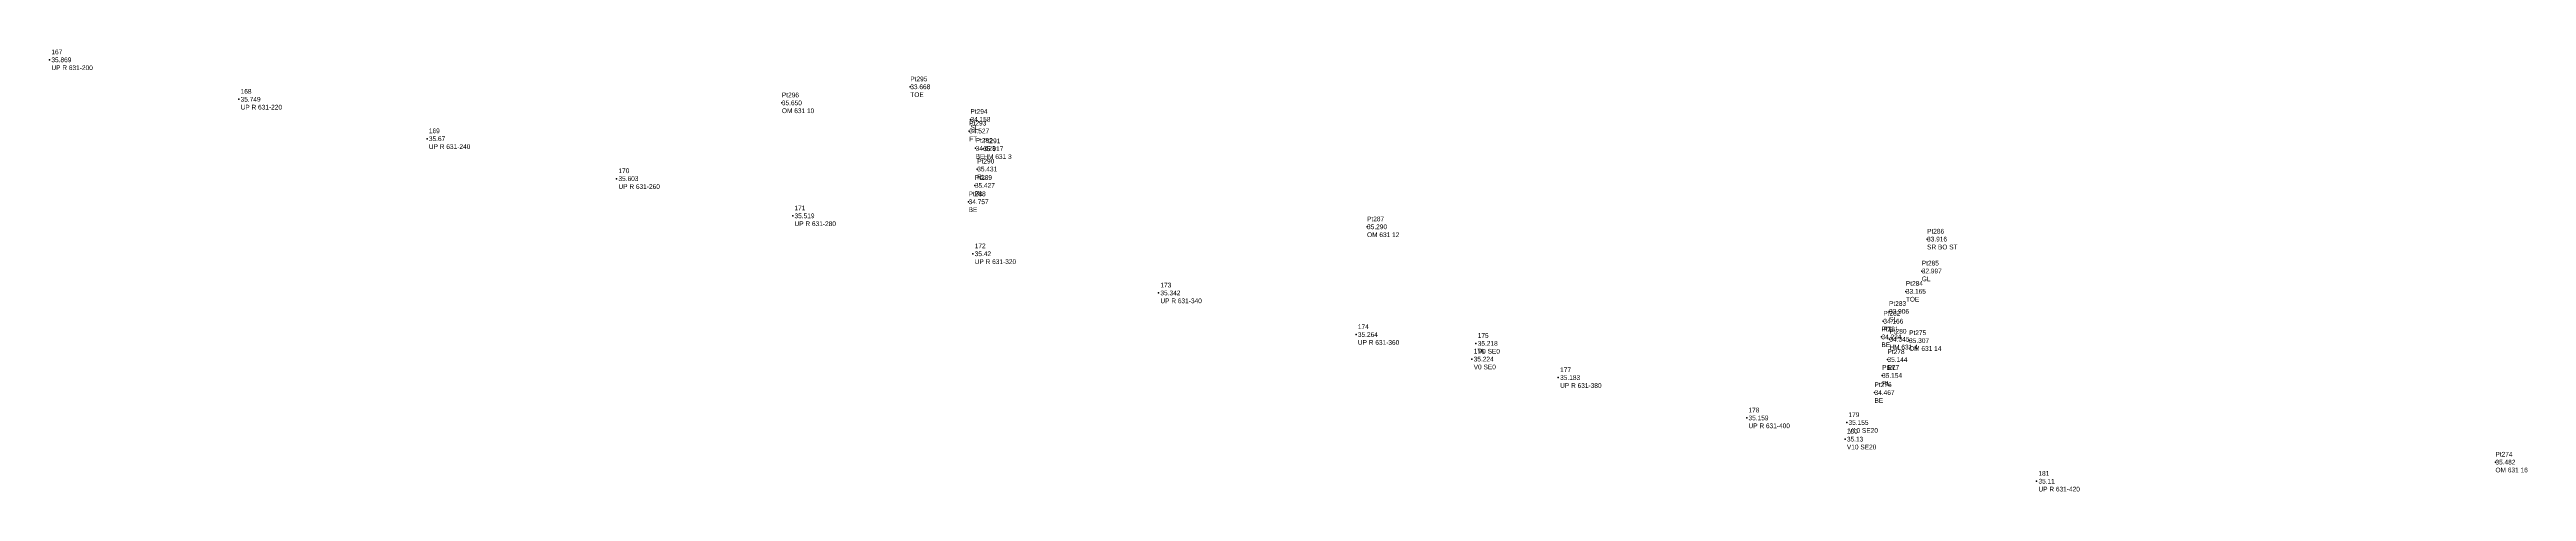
# Model space of a CAD drawing. Header units: metres. Extents: x 169978 to 830021, y 964681 to 1014880.
# Drawn here: x 825954 to 826215.6, y 980292 to 980338.8 of the extents above; entities that cross this region are included whole.
import ezdxf

# ---------------------------------------------------------------- set-up
doc = ezdxf.new("R2010")
doc.units = ezdxf.units.M

msp = doc.modelspace()

# ---------------------------------------------------------------- linework, layer by layer
at = {"layer": 'MDU TO TN 5628 000 to 634 000_SurveyPoint'}
for p in [(826044.94, 980334.81, 33.67), (826031.38, 980333.11, 35.65), (826051.29, 980331.37, 34.16), (826051.16, 980330.14, 34.53), (826051.84, 980328.31, 34.62), (826052.65, 980328.26, 35.92), (826052.01, 980326.12, 35.43), (826051.76, 980324.39, 35.43), (826051.1, 980322.66, 34.76), (826093.17, 980320.01, 35.29), (826152.31, 980318.71, 33.92), (826151.75, 980315.34, 33), (826150.07, 980313.19, 33.16), (826147.69, 980310.04, 34.17), (826148.29, 980311.07, 33.91), (826147.49, 980308.38, 34.23), (826148.33, 980308.13, 34.34), (826150.41, 980307.98, 35.31), (826148.13, 980305.98, 35.14), (826146.76, 980302.49, 34.47), (826147.56, 980304.31, 35.15), (826212.33, 980295.14, 35.48)]:
    msp.add_point(p, dxfattribs=at)
at = {"layer": 'MEJ TO TNCH28-100 TO CH35-580_Survey'}
for p in [(825954.05, 980337.66, 35.87), (825974.03, 980333.49, 35.75), (825993.91, 980329.32, 35.67), (826013.93, 980325.1, 35.6), (826032.52, 980321.17, 35.52), (826051.55, 980317.16, 35.42), (826071.16, 980313.02, 35.34), (826092.01, 980308.62, 35.26), (826104.67, 980307.69, 35.22), (826104.24, 980306.03, 35.22), (826113.37, 980304.07, 35.18), (826133.26, 980299.81, 35.16), (826143.82, 980299.32, 35.16), (826143.65, 980297.57, 35.13), (826163.88, 980293.12, 35.11)]:
    msp.add_point(p, dxfattribs=at)

# ---------------------------------------------------------------- texts
at = {"layer": 'MDU TO TN 5628 000 to 634 000_SurveyPoint', "color": 7, "char_height": 0.5, "attachment_point": 4}
for s, insert, width in [('Pt295\\P33.668\\PTOE', (826044.94, 980334.81, 33.67), 3), ('Pt296\\P35.650\\POM 631 10', (826031.38, 980333.11, 35.65), 5), ('Pt293\\P34.527\\PFT', (826051.16, 980330.14, 34.53), 3), ('Pt294\\P34.158\\PSL', (826051.29, 980331.37, 34.16), 3), ('Pt292\\P34.623\\PBE', (826051.84, 980328.31, 34.62), 3), ('Pt291\\P35.917\\PHM 631 3', (826052.65, 980328.26, 35.92), 4.5), ('Pt289\\P35.427\\PRL', (826051.76, 980324.39, 35.43), 3), ('Pt290\\P35.431\\PRL', (826052.01, 980326.12, 35.43), 3), ('Pt288\\P34.757\\PBE', (826051.1, 980322.66, 34.76), 3), ('Pt287\\P35.290\\POM 631 12', (826093.17, 980320.01, 35.29), 5), ('Pt286\\P33.916\\PSR BO ST', (826152.31, 980318.71, 33.92), 4.5), ('Pt285\\P32.997\\PGL', (826151.75, 980315.34, 33), 3), ('Pt284\\P33.165\\PTOE', (826150.07, 980313.19, 33.16), 3), ('Pt282\\P34.166\\PFT', (826147.69, 980310.04, 34.17), 3), ('Pt283\\P33.906\\PSL', (826148.29, 980311.07, 33.91), 3), ('Pt281\\P34.234\\PBE', (826147.49, 980308.38, 34.23), 3), ('Pt278\\P35.144\\PRL', (826148.13, 980305.98, 35.14), 3), ('Pt280\\P34.345\\PHM 631 4', (826148.33, 980308.13, 34.34), 4.5), ('Pt275\\P35.307\\POM 631 14', (826150.41, 980307.98, 35.31), 5), ('Pt277\\P35.154\\PRL', (826147.56, 980304.31, 35.15), 3), ('Pt276\\P34.467\\PBE', (826146.76, 980302.49, 34.47), 3), ('Pt274\\P35.482\\POM 631 16', (826212.33, 980295.14, 35.48), 5)]:
    msp.add_mtext(s, dxfattribs=dict(at, insert=insert, width=width))
at = {"layer": 'MEJ TO TNCH28-100 TO CH35-580_Survey', "char_height": 0.5, "attachment_point": 4}
for s, insert, width in [(' 167\\P 35.869\\P UP R 631-200', (825954.05, 980337.66, 35.87), 6.5), (' 168\\P 35.749\\P UP R 631-220', (825974.03, 980333.49, 35.75), 6.5), (' 169\\P 35.67\\P UP R 631-240', (825993.91, 980329.32, 35.67), 6.5), (' 170\\P 35.603\\P UP R 631-260', (826013.93, 980325.1, 35.6), 6.5), (' 171\\P 35.519\\P UP R 631-280', (826032.52, 980321.17, 35.52), 6.5), (' 172\\P 35.42\\P UP R 631-320', (826051.55, 980317.16, 35.42), 6.5), (' 173\\P 35.342\\P UP R 631-340', (826071.16, 980313.02, 35.34), 6.5), (' 174\\P 35.264\\P UP R 631-360', (826092.01, 980308.62, 35.26), 6.5), (' 176\\P 35.224\\P V0 SE0', (826104.24, 980306.03, 35.22), 3.5), (' 175\\P 35.218\\P V0 SE0', (826104.67, 980307.69, 35.22), 3.5), (' 177\\P 35.183\\P UP R 631-380', (826113.37, 980304.07, 35.18), 6.5), (' 178\\P 35.159\\P UP R 631-400', (826133.26, 980299.81, 35.16), 6.5), (' 179\\P 35.155\\P V10 SE20', (826143.82, 980299.32, 35.16), 4.5), (' 180\\P 35.13\\P V10 SE20', (826143.65, 980297.57, 35.13), 4.5), (' 181\\P 35.11\\P UP R 631-420', (826163.88, 980293.12, 35.11), 6.5)]:
    msp.add_mtext(s, dxfattribs=dict(at, insert=insert, width=width))

doc.saveas('drawing.dxf')
